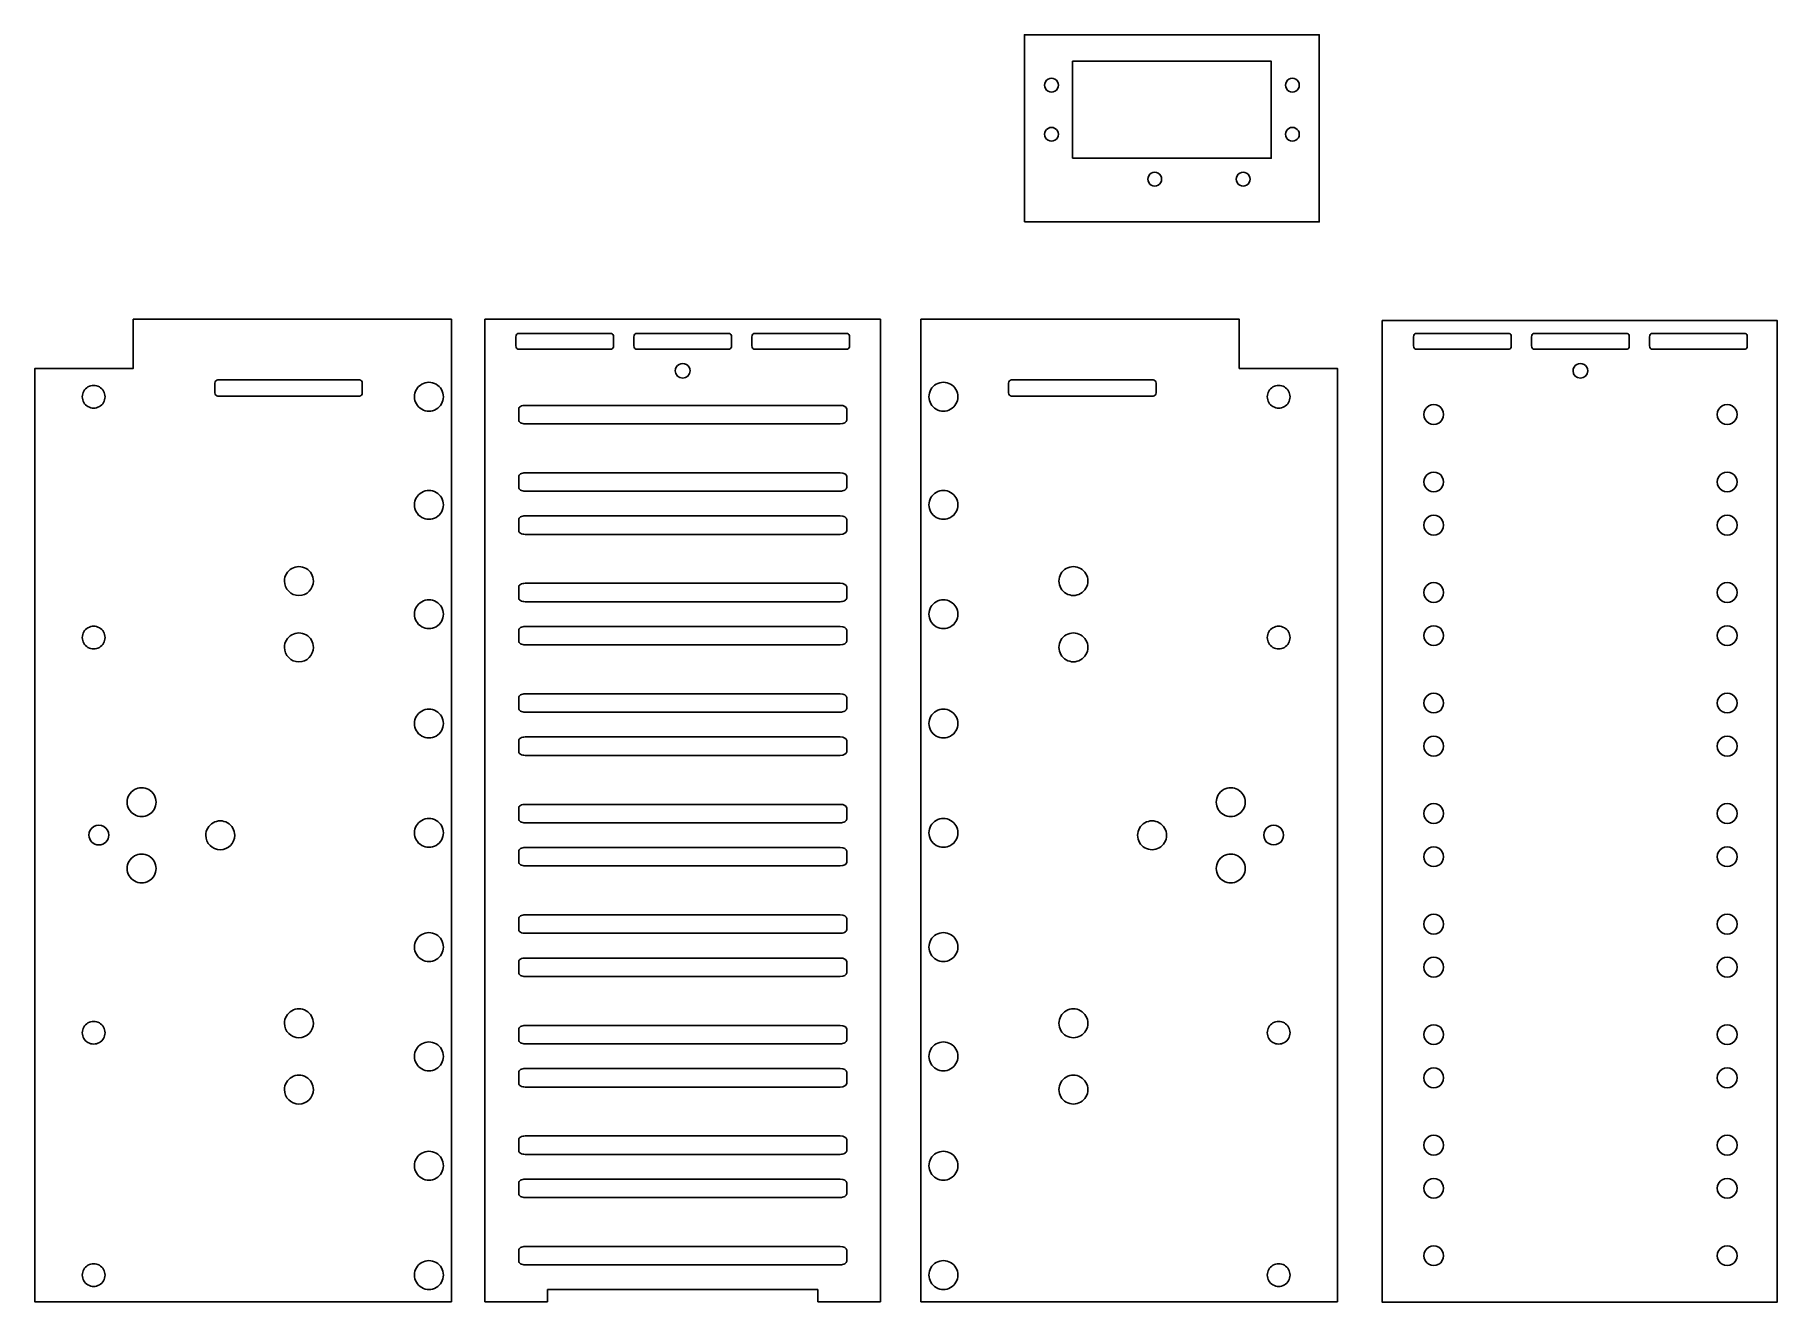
# Model space of a CAD drawing. Extents: x 0 to 355, y 0 to 258.
import ezdxf

# ---------------------------------------------------------------- set-up
doc = ezdxf.new("R2010")
doc.units = 0
doc.layers.get('0').update_dxf_attribs({"linetype": 'CONTINUOUS'})

msp = doc.modelspace()

# ---------------------------------------------------------------- linework, layer by layer
at = {"color": 7}
for points in [[(201.423066, 219.927204), (201.423066, 258.016203), (261.384285, 258.016203), (261.384285, 219.927204)], [(211.215782, 232.883004), (211.215782, 252.654927), (251.627709, 252.654927), (251.627709, 232.883004)], [(205.520005, 247.768938)], [(254.519981, 247.768938)], [(205.520005, 237.768932)], [(254.520008, 237.768932)], [(226.520016, 228.640039)], [(244.520028, 228.640039)]]:
    msp.add_lwpolyline(points, close=True, dxfattribs=at)
at = {"color": 1}
for points in [[(84.893999, 200.141126), (20.141111, 200.141126), (20.141111, 190.141128), (0.141111, 190.141128), (0.141111, 97.641125)], [(84.894219, 0.141124), (84.894219, 200.15463)], [(172.161332, 200.141126), (91.667333, 200.141126)], [(91.667552, 0.141124), (91.667552, 200.15463)], [(172.161555, 0.141124), (172.161555, 200.173371)], [(265.098888, 0.141124), (265.098888, 190.141128), (245.098886, 190.141128), (245.098886, 200.141126), (180.345777, 200.141126)], [(180.345999, 0.141124), (180.345999, 200.173371)], [(141.446782, 197.211646), (122.382124, 197.211646)], [(300.044456, 197.211509), (280.979798, 197.211509)], [(324.044466, 197.211509), (304.979808, 197.211509)], [(348.044476, 197.211509), (328.979792, 197.211509)], [(304.979808, 194.070479), (324.044466, 194.070479)], [(328.979792, 194.070479), (348.044476, 194.070479)], [(163.938847, 168.893853), (99.890077, 168.893853)], [(99.890077, 165.139333), (163.938847, 165.139333)], [(163.938847, 160.113742), (99.890077, 160.113742)], [(163.938847, 137.618608), (99.890077, 137.618608)], [(163.938847, 101.408445), (99.890077, 101.408445)], [(0.141111, 97.891127), (0.141111, 91.641126)], [(99.890077, 97.653928), (163.938847, 97.653928)], [(0.141111, 92.641127), (0.141111, 0.141124), (84.893999, 0.141124)], [(163.938847, 92.628337), (99.890077, 92.628337)], [(163.938847, 56.418174), (99.890077, 56.418174)], [(163.938847, 47.638063), (99.890077, 47.638063)], [(163.938847, 33.923037), (99.890077, 33.923037)], [(99.890077, 30.168528), (163.938847, 30.168528)], [(99.890077, 21.388409), (163.938847, 21.388409)], [(99.890077, 7.673362), (163.938847, 7.673362)], [(104.414444, 0.141124), (91.667333, 0.141124)], [(104.414444, 2.641119), (159.414445, 2.641119)], [(104.414444, 0.141124), (104.414444, 2.641119)], [(159.414445, 2.641119), (159.414445, 0.141124)], [(159.414445, 0.141124), (172.161332, 0.141124)], [(265.098888, 0.141124), (180.345777, 0.141124)]]:
    msp.add_lwpolyline(points, dxfattribs=at)
for points in [[(274.217339, 199.906758), (354.524866, 199.906758), (354.524866, 0.093229), (274.217339, 0.093229)], [(97.984932, 196.583443)], [(121.984934, 196.583443)], [(145.984934, 196.583443)], [(280.582605, 196.583306)], [(304.582616, 196.583306)], [(328.582626, 196.583306)], [(133.414442, 189.641242)], [(316.012139, 189.641105)], [(14.415507, 184.3556)], [(36.760534, 187.118663)], [(83.229037, 184.355627)], [(187.886677, 184.355627)], [(198.214089, 187.118663)], [(255.44438, 184.3556)], [(98.555694, 181.857984)], [(286.691821, 180.731415)], [(346.37082, 180.731415)], [(98.555694, 168.142952)], [(286.691821, 167.016417)], [(346.37082, 167.016417)], [(83.229037, 162.355626)], [(187.886677, 162.355626)], [(98.555694, 159.362847)], [(286.691821, 158.236415)], [(346.37082, 158.236415)], [(56.793797, 146.855599)], [(98.555694, 145.647821)], [(214.322552, 146.855599)], [(286.691821, 144.521415)], [(346.37082, 144.521415)], [(83.229037, 140.105625)], [(187.886677, 140.105625)], [(14.415495, 135.355627)], [(98.555694, 136.867707)], [(255.444348, 135.355627)], [(286.691821, 135.741416)], [(346.37082, 135.741416)], [(56.793797, 133.355599)], [(214.322552, 133.355599)], [(98.555694, 123.152681)], [(286.691821, 122.026416)], [(346.37082, 122.026416)], [(83.229037, 117.855625)], [(187.886677, 117.855625)], [(98.555694, 114.372573)], [(286.691821, 113.246416)], [(346.37082, 113.246416)], [(24.793874, 101.855599)], [(98.555694, 100.657544)], [(246.322552, 101.855599)], [(286.691821, 99.531417)], [(346.37082, 99.531417)], [(15.179709, 95.160426)], [(40.7938, 95.105599)], [(83.229037, 95.605627)], [(187.886677, 95.605627)], [(230.322552, 95.105599)], [(254.137486, 95.160426)], [(98.555694, 91.877436)], [(286.691821, 90.751414)], [(346.37082, 90.751414)], [(24.793874, 88.355599)], [(246.322552, 88.355599)], [(98.555694, 78.16241)], [(286.691821, 77.036417)], [(346.37082, 77.036417)], [(83.229037, 72.355626)], [(187.886677, 72.355626)], [(98.555694, 69.382299)], [(286.691821, 68.255418)], [(346.37082, 68.255418)], [(56.793797, 56.855599)], [(214.322552, 56.855599)], [(14.415495, 54.926625)], [(98.555694, 55.667273)], [(255.444348, 54.926625)], [(286.691821, 54.540415)], [(346.37082, 54.540415)], [(83.229037, 50.105625)], [(187.886677, 50.105625)], [(98.555694, 46.887165)], [(56.793797, 43.355599)], [(214.322552, 43.355599)], [(286.691821, 45.760416)], [(346.37082, 45.760416)], [(98.555694, 33.172136)], [(286.691821, 32.045429)], [(346.37082, 32.045429)], [(83.229037, 27.85562)], [(187.886677, 27.85562)], [(98.555694, 24.392039)], [(286.691821, 23.265416)], [(346.37082, 23.265416)], [(98.555694, 10.676991)], [(286.691821, 9.550422)], [(346.37082, 9.550422)], [(14.415507, 5.60559)], [(83.229037, 5.605616)], [(187.886677, 5.605616)], [(255.44438, 5.60559)]]:
    msp.add_lwpolyline(points, close=True, dxfattribs=at)
at = {"color": 7}
for points in [[(205.520005, 247.768938), (205.520005, 248.269484), (205.787043, 248.732007), (206.220529, 248.98228)], [(206.220529, 248.98228), (206.654014, 249.232553), (207.18809, 249.232553), (207.621576, 248.98228)], [(207.621576, 248.98228), (208.055061, 248.732007), (208.322099, 248.269484), (208.322099, 247.768938)], [(254.519981, 247.768938), (254.519981, 248.269484), (254.78702, 248.732007), (255.220505, 248.98228)], [(255.220505, 248.98228), (255.65399, 249.232553), (256.188067, 249.232553), (256.621552, 248.98228)], [(256.621552, 248.98228), (257.055037, 248.732007), (257.322075, 248.269484), (257.322075, 247.768938)], [(206.220529, 246.555596), (205.787043, 246.805869), (205.520005, 247.268392), (205.520005, 247.768938)], [(207.621576, 246.555596), (207.18809, 246.305323), (206.654014, 246.305323), (206.220529, 246.555596)], [(208.322099, 247.768938), (208.322099, 247.268392), (208.055061, 246.805869), (207.621576, 246.555596)], [(255.220505, 246.555596), (254.78702, 246.805869), (254.519981, 247.268392), (254.519981, 247.768938)], [(256.621552, 246.555596), (256.188067, 246.305323), (255.65399, 246.305323), (255.220505, 246.555596)], [(257.322075, 247.768938), (257.322075, 247.268392), (257.055037, 246.805869), (256.621552, 246.555596)], [(205.520005, 237.768932), (205.520005, 238.269478), (205.787043, 238.732001), (206.220529, 238.982274)], [(206.220529, 236.555589), (205.787043, 236.805862), (205.520005, 237.268386), (205.520005, 237.768932)], [(206.220529, 238.982274), (206.654014, 239.232547), (207.18809, 239.232547), (207.621576, 238.982274)], [(207.621576, 238.982274), (208.055061, 238.732001), (208.322099, 238.269478), (208.322099, 237.768932)], [(208.322099, 237.768932), (208.322099, 237.268386), (208.055061, 236.805862), (207.621576, 236.555589)], [(254.520008, 237.768932), (254.520008, 238.269478), (254.787046, 238.732001), (255.220531, 238.982274)], [(255.220531, 236.555589), (254.787046, 236.805862), (254.520008, 237.268386), (254.520008, 237.768932)], [(255.220531, 238.982274), (255.654017, 239.232547), (256.188093, 239.232547), (256.621578, 238.982274)], [(256.621578, 238.982274), (257.055064, 238.732001), (257.322102, 238.269478), (257.322102, 237.768932)], [(257.322102, 237.768932), (257.322102, 237.268386), (257.055064, 236.805862), (256.621578, 236.555589)], [(207.621576, 236.555589), (207.18809, 236.305316), (206.654014, 236.305316), (206.220529, 236.555589)], [(256.621578, 236.555589), (256.188093, 236.305316), (255.654017, 236.305316), (255.220531, 236.555589)], [(226.520016, 228.640039), (226.520016, 229.140585), (226.787054, 229.603109), (227.22054, 229.853382)], [(227.22054, 227.426697), (226.787054, 227.67697), (226.520016, 228.139494), (226.520016, 228.640039)], [(227.22054, 229.853382), (227.654025, 230.103655), (228.188101, 230.103655), (228.621587, 229.853382)], [(228.621587, 227.426697), (228.188101, 227.176424), (227.654025, 227.176424), (227.22054, 227.426697)], [(228.621587, 229.853382), (229.055072, 229.603109), (229.32211, 229.140585), (229.32211, 228.640039)], [(229.32211, 228.640039), (229.32211, 228.139494), (229.055072, 227.67697), (228.621587, 227.426697)], [(244.520028, 228.640039), (244.520028, 229.140585), (244.787066, 229.603109), (245.220551, 229.853382)], [(245.220551, 227.426697), (244.787066, 227.67697), (244.520028, 228.139494), (244.520028, 228.640039)], [(245.220551, 229.853382), (245.654037, 230.103655), (246.188113, 230.103655), (246.621598, 229.853382)], [(246.621598, 227.426697), (246.188113, 227.176424), (245.654037, 227.176424), (245.220551, 227.426697)], [(246.621598, 229.853382), (247.055084, 229.603109), (247.322122, 229.140585), (247.322122, 228.640039)], [(247.322122, 228.640039), (247.322122, 228.139494), (247.055084, 227.67697), (246.621598, 227.426697)]]:
    msp.add_open_spline(points, degree=3, dxfattribs=at)
at = {"color": 1}
for points in [[(98.101267, 197.027655), (98.02678, 196.909844), (97.984932, 196.750056), (97.984932, 196.583443)], [(97.984932, 196.583443), (97.984932, 196.583443), (97.984932, 194.698822), (97.984932, 194.698822)], [(98.382122, 197.211646), (98.276782, 197.21165), (98.175755, 197.145467), (98.101267, 197.027655)], [(117.446777, 197.211646), (117.446777, 197.211646), (98.382122, 197.211646), (98.382122, 197.211646)], [(117.843959, 196.583443), (117.843957, 196.930392), (117.666133, 197.211648), (117.446777, 197.211646)], [(117.843959, 194.698822), (117.843959, 194.698822), (117.843959, 196.583443), (117.843959, 196.583443)], [(121.984931, 196.583443), (121.984931, 196.583443), (121.984931, 194.698822), (121.984931, 194.698822)], [(122.10127, 197.027655), (122.026782, 196.909844), (121.984935, 196.750056), (121.984934, 196.583443)], [(122.382124, 197.211646), (122.276784, 197.21165), (122.175757, 197.145467), (122.10127, 197.027655)], [(141.843961, 196.583443), (141.84396, 196.93039), (141.666137, 197.211645), (141.446782, 197.211646)], [(141.843961, 194.698822), (141.843961, 194.698822), (141.843961, 196.583443), (141.843961, 196.583443)], [(145.984931, 196.583443), (145.984931, 196.583443), (145.984931, 194.698822), (145.984931, 194.698822)], [(146.101269, 197.027655), (146.026782, 196.909844), (145.984934, 196.750056), (145.984934, 196.583443)], [(146.382124, 197.211646), (146.276784, 197.21165), (146.175757, 197.145467), (146.101269, 197.027655)], [(165.446779, 197.211646), (165.446779, 197.211646), (146.382124, 197.211646), (146.382124, 197.211646)], [(165.843958, 196.583443), (165.843957, 196.93039), (165.666134, 197.211645), (165.446779, 197.211646)], [(165.843958, 194.698822), (165.843958, 194.698822), (165.843958, 196.583443), (165.843958, 196.583443)], [(280.698942, 197.027519), (280.624454, 196.909708), (280.582606, 196.749919), (280.582605, 196.583306)], [(280.582605, 196.583306), (280.582605, 196.583306), (280.582605, 194.698681), (280.582605, 194.698681)], [(280.979798, 197.211509), (280.874458, 197.211514), (280.77343, 197.145331), (280.698942, 197.027519)], [(300.325312, 197.027519), (300.250823, 197.145331), (300.149796, 197.211514), (300.044456, 197.211509)], [(300.441648, 196.583306), (300.441648, 196.749919), (300.3998, 196.909708), (300.325312, 197.027519)], [(300.441648, 194.698681), (300.441648, 194.698681), (300.441648, 196.583306), (300.441648, 196.583306)], [(304.698952, 197.027519), (304.624464, 196.909708), (304.582616, 196.749919), (304.582616, 196.583306)], [(304.582616, 196.583306), (304.582616, 196.583306), (304.582616, 194.698681), (304.582616, 194.698681)], [(304.979808, 197.211509), (304.874468, 197.211514), (304.773441, 197.145331), (304.698952, 197.027519)], [(324.441632, 196.583306), (324.441631, 196.930245), (324.263816, 197.211496), (324.044466, 197.211509)], [(324.441632, 194.698681), (324.441632, 194.698681), (324.441632, 196.583306), (324.441632, 196.583306)], [(328.979792, 197.211509), (328.760442, 197.211496), (328.582627, 196.930245), (328.582626, 196.583306)], [(328.582626, 196.583306), (328.582626, 196.583306), (328.582626, 194.698681), (328.582626, 194.698681)], [(348.441642, 196.583306), (348.441641, 196.930245), (348.263826, 197.211496), (348.044476, 197.211509)], [(348.441642, 194.698681), (348.441642, 194.698681), (348.441642, 196.583306), (348.441642, 196.583306)], [(97.984932, 194.698822), (97.984932, 194.532208), (98.026779, 194.37242), (98.101267, 194.254608)], [(98.101267, 194.254608), (98.175755, 194.136796), (98.276781, 194.070612), (98.382122, 194.070616)], [(98.382122, 194.070616), (98.382122, 194.070616), (117.446777, 194.070616), (117.446777, 194.070616)], [(117.446777, 194.070616), (117.552116, 194.070615), (117.65314, 194.136801), (117.727627, 194.254612)], [(117.727627, 194.254612), (117.802113, 194.372424), (117.843959, 194.532211), (117.843959, 194.698822)], [(121.984931, 194.698822), (121.984932, 194.532208), (122.026779, 194.372418), (122.101267, 194.254606)], [(122.101267, 194.254606), (122.175756, 194.136794), (122.276783, 194.070611), (122.382124, 194.070616)], [(122.382124, 194.070616), (122.382124, 194.070616), (141.446782, 194.070616), (141.446782, 194.070616)], [(141.446782, 194.070616), (141.666138, 194.070617), (141.843961, 194.351874), (141.843961, 194.698822)], [(145.984931, 194.698822), (145.984931, 194.532208), (146.026778, 194.37242), (146.101266, 194.254608)], [(146.101266, 194.254608), (146.175754, 194.136796), (146.276781, 194.070612), (146.382121, 194.070616)], [(146.382121, 194.070616), (146.382121, 194.070616), (165.446779, 194.070616), (165.446779, 194.070616)], [(165.446779, 194.070616), (165.666135, 194.070617), (165.843958, 194.351874), (165.843958, 194.698822)], [(280.582605, 194.698681), (280.582606, 194.532068), (280.624454, 194.372279), (280.698942, 194.254468)], [(280.698942, 194.254468), (280.77343, 194.136656), (280.874458, 194.070473), (280.979798, 194.070479)], [(280.979798, 194.070479), (280.979798, 194.070479), (300.044456, 194.070479), (300.044456, 194.070479)], [(300.044456, 194.070479), (300.149796, 194.070473), (300.250823, 194.136656), (300.325312, 194.254468)], [(300.325312, 194.254468), (300.3998, 194.372279), (300.441648, 194.532068), (300.441648, 194.698681)], [(304.582616, 194.698681), (304.582616, 194.532068), (304.624464, 194.372279), (304.698952, 194.254468)], [(304.698952, 194.254468), (304.773441, 194.136656), (304.874468, 194.070473), (304.979808, 194.070479)], [(324.044466, 194.070479), (324.263816, 194.070491), (324.441631, 194.351743), (324.441632, 194.698681)], [(328.582626, 194.698681), (328.582627, 194.351743), (328.760442, 194.070491), (328.979792, 194.070479)], [(348.044476, 194.070479), (348.263826, 194.070491), (348.441641, 194.351743), (348.441642, 194.698681)], [(131.164107, 190.941249), (130.699835, 190.673041), (130.414027, 190.177417), (130.414443, 189.641242)], [(130.414443, 189.641242), (130.415084, 188.813269), (131.086469, 188.142404), (131.914442, 188.142404)], [(132.664778, 190.941249), (132.200506, 191.209456), (131.628379, 191.209456), (131.164107, 190.941249)], [(131.914442, 188.142404), (132.742416, 188.142404), (133.413801, 188.813269), (133.414442, 189.641242)], [(133.414442, 189.641242), (133.414857, 190.177417), (133.12905, 190.673041), (132.664778, 190.941249)], [(313.762136, 190.940145), (313.298034, 190.672195), (313.012135, 190.177004), (313.012135, 189.641105)], [(313.012135, 189.641105), (313.012135, 188.812677), (313.683709, 188.141103), (314.512137, 188.141103)], [(315.262138, 190.940145), (314.798036, 191.208095), (314.226238, 191.208095), (313.762136, 190.940145)], [(314.512137, 188.141103), (315.340565, 188.141103), (316.012139, 188.812677), (316.012139, 189.641105)], [(316.012139, 189.641105), (316.012139, 190.177004), (315.726241, 190.672195), (315.262138, 190.940145)], [(10.950678, 186.356021), (10.235997, 185.9434), (9.795735, 185.180843), (9.795735, 184.3556)], [(9.795735, 184.3556), (9.795735, 183.530357), (10.235997, 182.767801), (10.950678, 182.35518)], [(13.260564, 186.356021), (12.545883, 186.768643), (11.665359, 186.768643), (10.950678, 186.356021)], [(14.415507, 184.3556), (14.415507, 185.180843), (13.975245, 185.9434), (13.260564, 186.356021)], [(13.260564, 182.35518), (13.975245, 182.767801), (14.415507, 183.530357), (14.415507, 184.3556)], [(36.760531, 187.118663), (36.760531, 187.118663), (36.760531, 185.149491), (36.760531, 185.149491)], [(36.760531, 185.149491), (36.760532, 184.975403), (36.823713, 184.808447), (36.936175, 184.68535)], [(36.936178, 187.582801), (36.823717, 187.459705), (36.760536, 187.29275), (36.760534, 187.118663)], [(36.936175, 184.68535), (37.048636, 184.562254), (37.201165, 184.493102), (37.360206, 184.493107)], [(37.360209, 187.775044), (37.201168, 187.775048), (37.048639, 187.705897), (36.936178, 187.582801)], [(37.360206, 184.493107), (37.360206, 184.493107), (66.143809, 184.493107), (66.143809, 184.493107)], [(66.143809, 187.775044), (66.143809, 187.775044), (37.360209, 187.775044), (37.360209, 187.775044)], [(66.743466, 187.118663), (66.743462, 187.481172), (66.474988, 187.775043), (66.143809, 187.775044)], [(66.143809, 184.493107), (66.474989, 184.493108), (66.743464, 184.78698), (66.743466, 185.149491)], [(66.743466, 185.149491), (66.743466, 185.149491), (66.743466, 187.118663), (66.743466, 187.118663)], [(78.820483, 186.900138), (77.910815, 186.3751), (77.351068, 185.404931), (77.352406, 184.355627)], [(77.352406, 184.355627), (77.351068, 183.306322), (77.910815, 182.336153), (78.820483, 181.811115)], [(81.76096, 186.900138), (80.851293, 187.425177), (79.73015, 187.425177), (78.820483, 186.900138)], [(83.229037, 184.355627), (83.230375, 185.404931), (82.670628, 186.3751), (81.76096, 186.900138)], [(81.76096, 181.811115), (82.670628, 182.336153), (83.230375, 183.306322), (83.229037, 184.355627)], [(183.479412, 186.900164), (182.570337, 186.375309), (182.010323, 185.405337), (182.010323, 184.355627)], [(182.010323, 184.355627), (182.010323, 183.305917), (182.570337, 182.335945), (183.479412, 181.81109)], [(186.417588, 186.900164), (185.508513, 187.425019), (184.388487, 187.425019), (183.479412, 186.900164)], [(187.886677, 184.355627), (187.886677, 185.405337), (187.326663, 186.375309), (186.417588, 186.900164)], [(186.417588, 181.81109), (187.326663, 182.335945), (187.886677, 183.305917), (187.886677, 184.355627)], [(198.214087, 187.118663), (198.214087, 187.118663), (198.214087, 185.149491), (198.214087, 185.149491)], [(198.214087, 185.149491), (198.214088, 184.975403), (198.277269, 184.808447), (198.38973, 184.68535)], [(198.389734, 187.582801), (198.277272, 187.459705), (198.214091, 187.29275), (198.214089, 187.118663)], [(198.38973, 184.68535), (198.502192, 184.562254), (198.654721, 184.493102), (198.813762, 184.493107)], [(198.813765, 187.775044), (198.654724, 187.775048), (198.502195, 187.705897), (198.389734, 187.582801)], [(198.813762, 184.493107), (198.813762, 184.493107), (227.597365, 184.493107), (227.597365, 184.493107)], [(227.597365, 187.775044), (227.597365, 187.775044), (198.813765, 187.775044), (198.813765, 187.775044)], [(228.197025, 187.118663), (228.197021, 187.481174), (227.928545, 187.775044), (227.597365, 187.775044)], [(227.597365, 184.493107), (227.928546, 184.493106), (228.197022, 184.786979), (228.197025, 185.149491)], [(228.197025, 185.149491), (228.197025, 185.149491), (228.197025, 187.118663), (228.197025, 187.118663)], [(251.978225, 186.356726), (251.262922, 185.943758), (250.822951, 185.180713), (250.824376, 184.3556)], [(250.824376, 184.3556), (250.822951, 183.530488), (251.262922, 182.767443), (251.978225, 182.354475)], [(254.290531, 186.356726), (253.575229, 186.769693), (252.693528, 186.769693), (251.978225, 186.356726)], [(255.44438, 184.3556), (255.445806, 185.180713), (255.005834, 185.943758), (254.290531, 186.356726)], [(254.290531, 182.354475), (255.005834, 182.767443), (255.445806, 183.530488), (255.44438, 184.3556)], [(10.950678, 182.35518), (11.665359, 181.942558), (12.545883, 181.942558), (13.260564, 182.35518)], [(78.820483, 181.811115), (79.73015, 181.286077), (80.851293, 181.286077), (81.76096, 181.811115)], [(98.946531, 182.388956), (98.696285, 182.248135), (98.555696, 182.057138), (98.555694, 181.857984)], [(98.555694, 181.857984), (98.555694, 181.857984), (98.555694, 179.605271), (98.555694, 179.605271)], [(99.890077, 182.608882), (99.536182, 182.608887), (99.196777, 182.529777), (98.946531, 182.388956)], [(163.938847, 182.608882), (163.938847, 182.608882), (99.890077, 182.608882), (99.890077, 182.608882)], [(165.273194, 181.857984), (165.273188, 182.272694), (164.675783, 182.608881), (163.938847, 182.608882)], [(165.273194, 179.605271), (165.273194, 179.605271), (165.273194, 181.857984), (165.273194, 181.857984)], [(183.479412, 181.81109), (184.388487, 181.286235), (185.508513, 181.286235), (186.417588, 181.81109)], [(251.978225, 182.354475), (252.693528, 181.941507), (253.575229, 181.941507), (254.290531, 182.354475)], [(283.662871, 182.48018), (283.038098, 182.119466), (282.653221, 181.452841), (282.653221, 180.731415)], [(285.682171, 182.48018), (285.057398, 182.840893), (284.287645, 182.840893), (283.662871, 182.48018)], [(286.691821, 180.731415), (286.691821, 181.452841), (286.306945, 182.119466), (285.682171, 182.48018)], [(343.34187, 182.48018), (342.717096, 182.119466), (342.33222, 181.452841), (342.33222, 180.731415)], [(345.36117, 182.48018), (344.736396, 182.840893), (343.966644, 182.840893), (343.34187, 182.48018)], [(346.37082, 180.731415), (346.37082, 181.452841), (345.985944, 182.119466), (345.36117, 182.48018)], [(98.555694, 179.605271), (98.555695, 179.406116), (98.696283, 179.215119), (98.946529, 179.074297)], [(98.946529, 179.074297), (99.196776, 178.933475), (99.536181, 178.854365), (99.890077, 178.85437)], [(99.890077, 178.85437), (99.890077, 178.85437), (163.938847, 178.85437), (163.938847, 178.85437)], [(163.938847, 178.85437), (164.675785, 178.854371), (165.273191, 179.19056), (165.273194, 179.605271)], [(282.653221, 180.731415), (282.653221, 180.009988), (283.038098, 179.343363), (283.662871, 178.982649)], [(283.662871, 178.982649), (284.287645, 178.621936), (285.057398, 178.621936), (285.682171, 178.982649)], [(285.682171, 178.982649), (286.306945, 179.343363), (286.691821, 180.009988), (286.691821, 180.731415)], [(342.33222, 180.731415), (342.33222, 180.009988), (342.717096, 179.343363), (343.34187, 178.982649)], [(343.34187, 178.982649), (343.966644, 178.621936), (344.736396, 178.621936), (345.36117, 178.982649)], [(345.36117, 178.982649), (345.985944, 179.343363), (346.37082, 180.009988), (346.37082, 180.731415)], [(98.946529, 168.673926), (98.696283, 168.533105), (98.555695, 168.342107), (98.555694, 168.142952)], [(98.555694, 168.142952), (98.555694, 168.142952), (98.555694, 165.89025), (98.555694, 165.89025)], [(99.890077, 168.893853), (99.536181, 168.893858), (99.196776, 168.814748), (98.946529, 168.673926)], [(165.273194, 168.142952), (165.273191, 168.557663), (164.675785, 168.893852), (163.938847, 168.893853)], [(165.273194, 165.89025), (165.273194, 165.89025), (165.273194, 168.142952), (165.273194, 168.142952)], [(283.662871, 168.765182), (283.038098, 168.404469), (282.653221, 167.737844), (282.653221, 167.016417)], [(282.653221, 167.016417), (282.653221, 166.294991), (283.038098, 165.628365), (283.662871, 165.267652)], [(285.682171, 168.765182), (285.057398, 169.125896), (284.287645, 169.125896), (283.662871, 168.765182)], [(286.691821, 167.016417), (286.691821, 167.737844), (286.306945, 168.404469), (285.682171, 168.765182)], [(285.682171, 165.267652), (286.306945, 165.628365), (286.691821, 166.294991), (286.691821, 167.016417)], [(343.34187, 168.765182), (342.717096, 168.404469), (342.33222, 167.737844), (342.33222, 167.016417)], [(342.33222, 167.016417), (342.33222, 166.294991), (342.717096, 165.628365), (343.34187, 165.267652)], [(345.36117, 168.765182), (344.736396, 169.125896), (343.966644, 169.125896), (343.34187, 168.765182)], [(346.37082, 167.016417), (346.37082, 167.737844), (345.985944, 168.404469), (345.36117, 168.765182)], [(345.36117, 165.267652), (345.985944, 165.628365), (346.37082, 166.294991), (346.37082, 167.016417)], [(78.820483, 164.900138), (77.910815, 164.375099), (77.351068, 163.40493), (77.352406, 162.355626)], [(81.76096, 164.900138), (80.851293, 165.425176), (79.73015, 165.425176), (78.820483, 164.900138)], [(83.229037, 162.355626), (83.230375, 163.40493), (82.670628, 164.375099), (81.76096, 164.900138)], [(98.555694, 165.89025), (98.555687, 165.691092), (98.696272, 165.500091), (98.946519, 165.359266)], [(98.946519, 165.359266), (99.196767, 165.218441), (99.536176, 165.139328), (99.890077, 165.139333)], [(163.938847, 165.139333), (164.292742, 165.139334), (164.632142, 165.218449), (164.882381, 165.359273)], [(164.882381, 165.359273), (165.13262, 165.500098), (165.2732, 165.691096), (165.273194, 165.89025)], [(183.479412, 164.900163), (182.570337, 164.375308), (182.010323, 163.405336), (182.010323, 162.355626)], [(186.417588, 164.900163), (185.508513, 165.425018), (184.388487, 165.425018), (183.479412, 164.900163)], [(187.886677, 162.355626), (187.886677, 163.405336), (187.326663, 164.375308), (186.417588, 164.900163)], [(283.662871, 165.267652), (284.287645, 164.906939), (285.057398, 164.906939), (285.682171, 165.267652)], [(343.34187, 165.267652), (343.966644, 164.906939), (344.736396, 164.906939), (345.36117, 165.267652)], [(77.352406, 162.355626), (77.351068, 161.306321), (77.910815, 160.336152), (78.820483, 159.811114)], [(78.820483, 159.811114), (79.73015, 159.286076), (80.851293, 159.286076), (81.76096, 159.811114)], [(81.76096, 159.811114), (82.670628, 160.336152), (83.230375, 161.306321), (83.229037, 162.355626)], [(98.946533, 159.893818), (98.696287, 159.752997), (98.555697, 159.562001), (98.555694, 159.362847)], [(99.890077, 160.113742), (99.536182, 160.113748), (99.196779, 160.034638), (98.946533, 159.893818)], [(165.273194, 159.362847), (165.273186, 159.777556), (164.675781, 160.113742), (163.938847, 160.113742)], [(182.010323, 162.355626), (182.010323, 161.305916), (182.570337, 160.335944), (183.479412, 159.811089)], [(183.479412, 159.811089), (184.388487, 159.286234), (185.508513, 159.286234), (186.417588, 159.811089)], [(186.417588, 159.811089), (187.326663, 160.335944), (187.886677, 161.305916), (187.886677, 162.355626)], [(283.662871, 159.98518), (283.038098, 159.624467), (282.653221, 158.957842), (282.653221, 158.236415)], [(285.682171, 159.98518), (285.057398, 160.345893), (284.287645, 160.345893), (283.662871, 159.98518)], [(286.691821, 158.236415), (286.691821, 158.957842), (286.306945, 159.624467), (285.682171, 159.98518)], [(343.34187, 159.98518), (342.717096, 159.624467), (342.33222, 158.957842), (342.33222, 158.236415)], [(345.36117, 159.98518), (344.736396, 160.345893), (343.966644, 160.345893), (343.34187, 159.98518)], [(346.37082, 158.236415), (346.37082, 158.957842), (345.985944, 159.624467), (345.36117, 159.98518)], [(98.555694, 159.362847), (98.555694, 159.362847), (98.555694, 157.110137), (98.555694, 157.110137)], [(98.555694, 157.110137), (98.555694, 156.910982), (98.696281, 156.719983), (98.946528, 156.579161)], [(98.946528, 156.579161), (99.196774, 156.438339), (99.53618, 156.359228), (99.890077, 156.359233)], [(99.890077, 156.359233), (99.890077, 156.359233), (163.938847, 156.359233), (163.938847, 156.359233)], [(163.938847, 156.359233), (164.675786, 156.359234), (165.273193, 156.695425), (165.273194, 157.110137)], [(165.273194, 157.110137), (165.273194, 157.110137), (165.273194, 159.362847), (165.273194, 159.362847)], [(282.653221, 158.236415), (282.653221, 157.514989), (283.038098, 156.848363), (283.662871, 156.48765)], [(283.662871, 156.48765), (284.287645, 156.126937), (285.057398, 156.126937), (285.682171, 156.48765)], [(285.682171, 156.48765), (286.306945, 156.848363), (286.691821, 157.514989), (286.691821, 158.236415)], [(342.33222, 158.236415), (342.33222, 157.514989), (342.717096, 156.848363), (343.34187, 156.48765)], [(343.34187, 156.48765), (343.966644, 156.126937), (344.736396, 156.126937), (345.36117, 156.48765)], [(345.36117, 156.48765), (345.985944, 156.848363), (346.37082, 157.514989), (346.37082, 158.236415)], [(52.386532, 149.400135), (51.477457, 148.87528), (50.917443, 147.905308), (50.917443, 146.855599)], [(55.324708, 149.400135), (54.415633, 149.92499), (53.295607, 149.92499), (52.386532, 149.400135)], [(56.793797, 146.855599), (56.793797, 147.905308), (56.233783, 148.87528), (55.324708, 149.400135)], [(209.91478, 149.401604), (209.005446, 148.876357), (208.445571, 147.905728), (208.446201, 146.855599)], [(212.853974, 149.401604), (211.94464, 149.926851), (210.824113, 149.926851), (209.91478, 149.401604)], [(214.322552, 146.855599), (214.323183, 147.905728), (213.763307, 148.876357), (212.853974, 149.401604)], [(50.917443, 146.855599), (50.917443, 145.232888), (52.23291, 143.917421), (53.85562, 143.917421)], [(53.85562, 143.917421), (55.47833, 143.917421), (56.793797, 145.232888), (56.793797, 146.855599)], [(98.946533, 146.178791), (98.696287, 146.037971), (98.555697, 145.846975), (98.555694, 145.647821)], [(98.555694, 145.647821), (98.555694, 145.647821), (98.555694, 143.395116), (98.555694, 143.395116)], [(99.890077, 146.398716), (99.536182, 146.398721), (99.196779, 146.319612), (98.946533, 146.178791)], [(163.938847, 146.398716), (163.938847, 146.398716), (99.890077, 146.398716), (99.890077, 146.398716)], [(165.273194, 145.647821), (165.273186, 146.062529), (164.675781, 146.398715), (163.938847, 146.398716)], [(165.273194, 143.395116), (165.273194, 143.395116), (165.273194, 145.647821), (165.273194, 145.647821)], [(208.446201, 146.855599), (208.445571, 145.805469), (209.005446, 144.83484), (209.91478, 144.309593)], [(212.853974, 144.309593), (213.763307, 144.83484), (214.323183, 145.805469), (214.322552, 146.855599)], [(283.662871, 146.27018), (283.038098, 145.909467), (282.653221, 145.242842), (282.653221, 144.521415)], [(285.682171, 146.27018), (285.057398, 146.630894), (284.287645, 146.630894), (283.662871, 146.27018)], [(286.691821, 144.521415), (286.691821, 145.242842), (286.306945, 145.909467), (285.682171, 146.27018)], [(343.34187, 146.27018), (342.717096, 145.909467), (342.33222, 145.242842), (342.33222, 144.521415)], [(345.36117, 146.27018), (344.736396, 146.630894), (343.966644, 146.630894), (343.34187, 146.27018)], [(346.37082, 144.521415), (346.37082, 145.242842), (345.985944, 145.909467), (345.36117, 146.27018)], [(78.820483, 142.650137), (77.910815, 142.125099), (77.351068, 141.15493), (77.352406, 140.105625)], [(81.76096, 142.650137), (80.851293, 143.175175), (79.73015, 143.175175), (78.820483, 142.650137)], [(83.229037, 140.105625), (83.230375, 141.15493), (82.670628, 142.125099), (81.76096, 142.650137)], [(98.555694, 143.395116), (98.555689, 143.195959), (98.696274, 143.004958), (98.946521, 142.864133)], [(98.946521, 142.864133), (99.196768, 142.723309), (99.536177, 142.644197), (99.890077, 142.644202)], [(99.890077, 142.644202), (99.890077, 142.644202), (163.938847, 142.644202), (163.938847, 142.644202)], [(163.938847, 142.644202), (164.292741, 142.644202), (164.63214, 142.723317), (164.882379, 142.864141)], [(164.882379, 142.864141), (165.132618, 143.004965), (165.273198, 143.195962), (165.273194, 143.395116)], [(183.479412, 142.650162), (182.570337, 142.125307), (182.010323, 141.155335), (182.010323, 140.105625)], [(186.417588, 142.650162), (185.508513, 143.175017), (184.388487, 143.175017), (183.479412, 142.650162)], [(187.886677, 140.105625), (187.886677, 141.155335), (187.326663, 142.125307), (186.417588, 142.650162)], [(209.91478, 144.309593), (210.824113, 143.784346), (211.94464, 143.784346), (212.853974, 144.309593)], [(282.653221, 144.521415), (282.653221, 143.799989), (283.038098, 143.133363), (283.662871, 142.77265)], [(283.662871, 142.77265), (284.287645, 142.411937), (285.057398, 142.411937), (285.682171, 142.77265)], [(285.682171, 142.77265), (286.306945, 143.133363), (286.691821, 143.799989), (286.691821, 144.521415)], [(342.33222, 144.521415), (342.33222, 143.799989), (342.717096, 143.133363), (343.34187, 142.77265)], [(343.34187, 142.77265), (343.966644, 142.411937), (344.736396, 142.411937), (345.36117, 142.77265)], [(345.36117, 142.77265), (345.985944, 143.133363), (346.37082, 143.799989), (346.37082, 144.521415)], [(77.352406, 140.105625), (77.351068, 139.056321), (77.910815, 138.086152), (78.820483, 137.561114)], [(81.76096, 137.561114), (82.670628, 138.086152), (83.230375, 139.056321), (83.229037, 140.105625)], [(182.010323, 140.105625), (182.010323, 139.055915), (182.570337, 138.085943), (183.479412, 137.561088)], [(186.417588, 137.561088), (187.326663, 138.085943), (187.886677, 139.055915), (187.886677, 140.105625)], [(10.950666, 137.356048), (10.235984, 136.943426), (9.795723, 136.18087), (9.795723, 135.355627)], [(9.795723, 135.355627), (9.795723, 134.530384), (10.235984, 133.767828), (10.950666, 133.355206)], [(13.260552, 137.356048), (12.54587, 137.768669), (11.665347, 137.768669), (10.950666, 137.356048)], [(14.415495, 135.355627), (14.415495, 136.18087), (13.975233, 136.943426), (13.260552, 137.356048)], [(13.260552, 133.355206), (13.975233, 133.767828), (14.415495, 134.530384), (14.415495, 135.355627)], [(52.386532, 135.900136), (51.477457, 135.375281), (50.917443, 134.405309), (50.917443, 133.355599)], [(55.324708, 135.900136), (54.415633, 136.424991), (53.295607, 136.424991), (52.386532, 135.900136)], [(56.793797, 133.355599), (56.793797, 134.405309), (56.233783, 135.375281), (55.324708, 135.900136)], [(78.820483, 137.561114), (79.73015, 137.036075), (80.851293, 137.036075), (81.76096, 137.561114)], [(98.946529, 137.398681), (98.696283, 137.25786), (98.555695, 137.066862), (98.555694, 136.867707)], [(98.555694, 136.867707), (98.555694, 136.867707), (98.555694, 134.615), (98.555694, 134.615)], [(99.890077, 137.618608), (99.536181, 137.618613), (99.196776, 137.539503), (98.946529, 137.398681)], [(165.273194, 136.867707), (165.273191, 137.282418), (164.675785, 137.618607), (163.938847, 137.618608)], [(165.273194, 134.615), (165.273194, 134.615), (165.273194, 136.867707), (165.273194, 136.867707)], [(183.479412, 137.561088), (184.388487, 137.036233), (185.508513, 137.036233), (186.417588, 137.561088)], [(209.91478, 135.901605), (209.005446, 135.376358), (208.445571, 134.405729), (208.446201, 133.355599)], [(212.853974, 135.901605), (211.94464, 136.426851), (210.824113, 136.426851), (209.91478, 135.901605)], [(214.322552, 133.355599), (214.323183, 134.405729), (213.763307, 135.376358), (212.853974, 135.901605)], [(251.979411, 137.354477), (251.264707, 136.94218), (250.824432, 136.180222), (250.824432, 135.355627)], [(250.824432, 135.355627), (250.824432, 134.531032), (251.264707, 133.769074), (251.979411, 133.356777)], [(254.289369, 137.354477), (253.574665, 137.766775), (252.694114, 137.766775), (251.979411, 137.354477)], [(255.444348, 135.355627), (255.444348, 136.180222), (255.004072, 136.94218), (254.289369, 137.354477)], [(254.289369, 133.356777), (255.004072, 133.769074), (255.444348, 134.531032), (255.444348, 135.355627)], [(283.662871, 137.490181), (283.038098, 137.129468), (282.653221, 136.462842), (282.653221, 135.741416)], [(282.653221, 135.741416), (282.653221, 135.019989), (283.038098, 134.353364), (283.662871, 133.992651)], [(285.682171, 137.490181), (285.057398, 137.850894), (284.287645, 137.850894), (283.662871, 137.490181)], [(286.691821, 135.741416), (286.691821, 136.462842), (286.306945, 137.129468), (285.682171, 137.490181)], [(285.682171, 133.992651), (286.306945, 134.353364), (286.691821, 135.019989), (286.691821, 135.741416)], [(343.34187, 137.490181), (342.717096, 137.129468), (342.33222, 136.462842), (342.33222, 135.741416)], [(342.33222, 135.741416), (342.33222, 135.019989), (342.717096, 134.353364), (343.34187, 133.992651)], [(345.36117, 137.490181), (344.736396, 137.850894), (343.966644, 137.850894), (343.34187, 137.490181)], [(346.37082, 135.741416), (346.37082, 136.462842), (345.985944, 137.129468), (345.36117, 137.490181)], [(345.36117, 133.992651), (345.985944, 134.353364), (346.37082, 135.019989), (346.37082, 135.741416)], [(10.950666, 133.355206), (11.665347, 132.942585), (12.54587, 132.942585), (13.260552, 133.355206)], [(50.917443, 133.355599), (50.917443, 131.732888), (52.23291, 130.417421), (53.85562, 130.417421)], [(53.85562, 130.417421), (55.47833, 130.417421), (56.793797, 131.732888), (56.793797, 133.355599)], [(98.555694, 134.615), (98.555694, 134.415845), (98.696281, 134.224846), (98.946528, 134.084024)], [(98.946528, 134.084024), (99.196774, 133.943202), (99.53618, 133.864091), (99.890077, 133.864097)], [(99.890077, 133.864097), (99.890077, 133.864097), (163.938847, 133.864097), (163.938847, 133.864097)], [(163.938847, 133.864097), (164.675786, 133.864097), (165.273193, 134.200288), (165.273194, 134.615)], [(208.446201, 133.355599), (208.445571, 132.30547), (209.005446, 131.33484), (209.91478, 130.809594)], [(212.853974, 130.809594), (213.763307, 131.33484), (214.323183, 132.30547), (214.322552, 133.355599)], [(251.979411, 133.356777), (252.694114, 132.944479), (253.574665, 132.944479), (254.289369, 133.356777)], [(283.662871, 133.992651), (284.287645, 133.631938), (285.057398, 133.631938), (285.682171, 133.992651)], [(343.34187, 133.992651), (343.966644, 133.631938), (344.736396, 133.631938), (345.36117, 133.992651)], [(209.91478, 130.809594), (210.824113, 130.284347), (211.94464, 130.284347), (212.853974, 130.809594)], [(285.682171, 123.775181), (285.057398, 124.135894), (284.287645, 124.135894), (283.662871, 123.775181)], [(345.36117, 123.775181), (344.736396, 124.135894), (343.966644, 124.135894), (343.34187, 123.775181)], [(81.76096, 120.400137), (80.851293, 120.925175), (79.73015, 120.925175), (78.820483, 120.400137)], [(98.555694, 120.899982), (98.555687, 120.700824), (98.696272, 120.509822), (98.946519, 120.368997)], [(98.946529, 123.683655), (98.696283, 123.542833), (98.555695, 123.351836), (98.555694, 123.152681)], [(98.555694, 123.152681), (98.555694, 123.152681), (98.555694, 120.899982), (98.555694, 120.899982)], [(99.890077, 123.903582), (99.536181, 123.903587), (99.196776, 123.824477), (98.946529, 123.683655)], [(163.938847, 123.903582), (163.938847, 123.903582), (99.890077, 123.903582), (99.890077, 123.903582)], [(165.273194, 123.152681), (165.273191, 123.567392), (164.675785, 123.903581), (163.938847, 123.903582)], [(164.882381, 120.369005), (165.13262, 120.509829), (165.2732, 120.700827), (165.273194, 120.899982)], [(165.273194, 120.899982), (165.273194, 120.899982), (165.273194, 123.152681), (165.273194, 123.152681)], [(186.417588, 120.400162), (185.508513, 120.925017), (184.388487, 120.925017), (183.479412, 120.400162)], [(283.662871, 123.775181), (283.038098, 123.414468), (282.653221, 122.747842), (282.653221, 122.026416)], [(282.653221, 122.026416), (282.653221, 121.30499), (283.038098, 120.638364), (283.662871, 120.277651)], [(286.691821, 122.026416), (286.691821, 122.747842), (286.306945, 123.414468), (285.682171, 123.775181)], [(285.682171, 120.277651), (286.306945, 120.638364), (286.691821, 121.30499), (286.691821, 122.026416)], [(343.34187, 123.775181), (342.717096, 123.414468), (342.33222, 122.747842), (342.33222, 122.026416)], [(342.33222, 122.026416), (342.33222, 121.30499), (342.717096, 120.638364), (343.34187, 120.277651)], [(346.37082, 122.026416), (346.37082, 122.747842), (345.985944, 123.414468), (345.36117, 123.775181)], [(345.36117, 120.277651), (345.985944, 120.638364), (346.37082, 121.30499), (346.37082, 122.026416)], [(78.820483, 120.400137), (77.910815, 119.875098), (77.351068, 118.904929), (77.352406, 117.855625)], [(77.352406, 117.855625), (77.351068, 116.80632), (77.910815, 115.836151), (78.820483, 115.311113)], [(83.229037, 117.855625), (83.230375, 118.904929), (82.670628, 119.875098), (81.76096, 120.400137)], [(81.76096, 115.311113), (82.670628, 115.836151), (83.230375, 116.80632), (83.229037, 117.855625)], [(98.946519, 120.368997), (99.196767, 120.228172), (99.536176, 120.14906), (99.890077, 120.149065)], [(99.890077, 120.149065), (99.890077, 120.149065), (163.938847, 120.149065), (163.938847, 120.149065)], [(163.938847, 120.149065), (164.292742, 120.149065), (164.632142, 120.22818), (164.882381, 120.369005)], [(183.479412, 120.400162), (182.570337, 119.875307), (182.010323, 118.905335), (182.010323, 117.855625)], [(182.010323, 117.855625), (182.010323, 116.805915), (182.570337, 115.835943), (183.479412, 115.311088)], [(187.886677, 117.855625), (187.886677, 118.905335), (187.326663, 119.875307), (186.417588, 120.400162)], [(186.417588, 115.311088), (187.326663, 115.835943), (187.886677, 116.805915), (187.886677, 117.855625)], [(283.662871, 120.277651), (284.287645, 119.916938), (285.057398, 119.916938), (285.682171, 120.277651)], [(343.34187, 120.277651), (343.966644, 119.916938), (344.736396, 119.916938), (345.36117, 120.277651)], [(78.820483, 115.311113), (79.73015, 114.786075), (80.851293, 114.786075), (81.76096, 115.311113)], [(98.946531, 114.903545), (98.696285, 114.762724), (98.555696, 114.571728), (98.555694, 114.372573)], [(98.555694, 114.372573), (98.555694, 114.372573), (98.555694, 112.119863), (98.555694, 112.119863)], [(99.890077, 115.123471), (99.536182, 115.123476), (99.196777, 115.044367), (98.946531, 114.903545)], [(163.938847, 115.123471), (163.938847, 115.123471), (99.890077, 115.123471), (99.890077, 115.123471)], [(165.273194, 114.372573), (165.273188, 114.787283), (164.675783, 115.12347), (163.938847, 115.123471)], [(165.273194, 112.119863), (165.273194, 112.119863), (165.273194, 114.372573), (165.273194, 114.372573)], [(183.479412, 115.311088), (184.388487, 114.786233), (185.508513, 114.786233), (186.417588, 115.311088)], [(283.662871, 114.995182), (283.038098, 114.634468), (282.653221, 113.967843), (282.653221, 113.246416)], [(285.682171, 114.995182), (285.057398, 115.355895), (284.287645, 115.355895), (283.662871, 114.995182)], [(286.691821, 113.246416), (286.691821, 113.967843), (286.306945, 114.634468), (285.682171, 114.995182)], [(343.34187, 114.995182), (342.717096, 114.634468), (342.33222, 113.967843), (342.33222, 113.246416)], [(345.36117, 114.995182), (344.736396, 115.355895), (343.966644, 115.355895), (343.34187, 114.995182)], [(346.37082, 113.246416), (346.37082, 113.967843), (345.985944, 114.634468), (345.36117, 114.995182)], [(98.555694, 112.119863), (98.555695, 111.920708), (98.696283, 111.729711), (98.946529, 111.588889)], [(98.946529, 111.588889), (99.196776, 111.448067), (99.536181, 111.368957), (99.890077, 111.368962)], [(99.890077, 111.368962), (99.890077, 111.368962), (163.938847, 111.368962), (163.938847, 111.368962)], [(163.938847, 111.368962), (164.675785, 111.368963), (165.273191, 111.705152), (165.273194, 112.119863)], [(282.653221, 113.246416), (282.653221, 112.52499), (283.038098, 111.858365), (283.662871, 111.497651)], [(283.662871, 111.497651), (284.287645, 111.136938), (285.057398, 111.136938), (285.682171, 111.497651)], [(285.682171, 111.497651), (286.306945, 111.858365), (286.691821, 112.52499), (286.691821, 113.246416)], [(342.33222, 113.246416), (342.33222, 112.52499), (342.717096, 111.858365), (343.34187, 111.497651)], [(343.34187, 111.497651), (343.966644, 111.136938), (344.736396, 111.136938), (345.36117, 111.497651)], [(345.36117, 111.497651), (345.985944, 111.858365), (346.37082, 112.52499), (346.37082, 113.246416)], [(20.385871, 104.400213), (19.476455, 103.875233), (18.916596, 102.905112), (18.917368, 101.855599)], [(23.325371, 104.400213), (22.415956, 104.925193), (21.295286, 104.925193), (20.385871, 104.400213)], [(24.793874, 101.855599), (24.794646, 102.905112), (24.234787, 103.875233), (23.325371, 104.400213)], [(241.915287, 104.400135), (241.006212, 103.875281), (240.446198, 102.905309), (240.446198, 101.855599)], [(244.853463, 104.400135), (243.944388, 104.92499), (242.824362, 104.92499), (241.915287, 104.400135)], [(246.322552, 101.855599), (246.322552, 102.905309), (245.762538, 103.875281), (244.853463, 104.400135)], [(18.917368, 101.855599), (18.916596, 100.806085), (19.476455, 99.835964), (20.385871, 99.310984)], [(20.385871, 99.310984), (21.295286, 98.786004), (22.415956, 98.786004), (23.325371, 99.310984)], [(23.325371, 99.310984), (24.234787, 99.835964), (24.794646, 100.806085), (24.793874, 101.855599)], [(98.946529, 101.188518), (98.696283, 101.047696), (98.555695, 100.856699), (98.555694, 100.657544)], [(98.555694, 100.657544), (98.555694, 100.657544), (98.555694, 98.404845), (98.555694, 98.404845)], [(99.890077, 101.408445), (99.536181, 101.40845), (99.196776, 101.32934), (98.946529, 101.188518)], [(165.273194, 100.657544), (165.273191, 101.072255), (164.675785, 101.408444), (163.938847, 101.408445)], [(165.273194, 98.404845), (165.273194, 98.404845), (165.273194, 100.657544), (165.273194, 100.657544)], [(240.446198, 101.855599), (240.446198, 100.805889), (241.006212, 99.835917), (241.915287, 99.311062)], [(241.915287, 99.311062), (242.824362, 98.786207), (243.944388, 98.786207), (244.853463, 99.311062)], [(244.853463, 99.311062), (245.762538, 99.835917), (246.322552, 100.805889), (246.322552, 101.855599)], [(283.662871, 101.280182), (283.038098, 100.919468), (282.653221, 100.252843), (282.653221, 99.531417)], [(282.653221, 99.531417), (282.653221, 98.80999), (283.038098, 98.143365), (283.662871, 97.782651)], [(285.682171, 101.280182), (285.057398, 101.640895), (284.287645, 101.640895), (283.662871, 101.280182)], [(286.691821, 99.531417), (286.691821, 100.252843), (286.306945, 100.919468), (285.682171, 101.280182)], [(285.682171, 97.782651), (286.306945, 98.143365), (286.691821, 98.80999), (286.691821, 99.531417)], [(343.34187, 101.280182), (342.717096, 100.919468), (342.33222, 100.252843), (342.33222, 99.531417)], [(342.33222, 99.531417), (342.33222, 98.80999), (342.717096, 98.143365), (343.34187, 97.782651)], [(345.36117, 101.280182), (344.736396, 101.640895), (343.966644, 101.640895), (343.34187, 101.280182)], [(346.37082, 99.531417), (346.37082, 100.252843), (345.985944, 100.919468), (345.36117, 101.280182)], [(345.36117, 97.782651), (345.985944, 98.143365), (346.37082, 98.80999), (346.37082, 99.531417)], [(12.150759, 96.909191), (11.525985, 96.548478), (11.141109, 95.881852), (11.141109, 95.160426)], [(14.170059, 96.909191), (13.545285, 97.269904), (12.775532, 97.269904), (12.150759, 96.909191)], [(15.179709, 95.160426), (15.179709, 95.881852), (14.794832, 96.548478), (14.170059, 96.909191)], [(36.386027, 97.651604), (35.476694, 97.126358), (34.916819, 96.155728), (34.917449, 95.105599)], [(39.325221, 97.651604), (38.415888, 98.176851), (37.295361, 98.176851), (36.386027, 97.651604)], [(40.7938, 95.105599), (40.79443, 96.155728), (40.234555, 97.126358), (39.325221, 97.651604)], [(78.820483, 98.150139), (77.910815, 97.625101), (77.351068, 96.654931), (77.352406, 95.605627)], [(81.76096, 98.150139), (80.851293, 98.675177), (79.73015, 98.675177), (78.820483, 98.150139)], [(83.229037, 95.605627), (83.230375, 96.654931), (82.670628, 97.625101), (81.76096, 98.150139)], [(98.555694, 98.404845), (98.555687, 98.205687), (98.696272, 98.014685), (98.946519, 97.87386)], [(98.946519, 97.87386), (99.196767, 97.733035), (99.536176, 97.653923), (99.890077, 97.653928)], [(163.938847, 97.653928), (164.292742, 97.653928), (164.632142, 97.733043), (164.882381, 97.873868)], [(164.882381, 97.873868), (165.13262, 98.014692), (165.2732, 98.205691), (165.273194, 98.404845)], [(183.479412, 98.150164), (182.570337, 97.625309), (182.010323, 96.655337), (182.010323, 95.605627)], [(186.417588, 98.150164), (185.508513, 98.675019), (184.388487, 98.675019), (183.479412, 98.150164)], [(187.886677, 95.605627), (187.886677, 96.655337), (187.326663, 97.625309), (186.417588, 98.150164)], [(225.915287, 97.650136), (225.006212, 97.125281), (224.446199, 96.155309), (224.446199, 95.105599)], [(228.853464, 97.650136), (227.944389, 98.174991), (226.824362, 98.174991), (225.915287, 97.650136)], [(230.322552, 95.105599), (230.322552, 96.155309), (229.762539, 97.125281), (228.853464, 97.650136)], [(251.108536, 96.909191), (250.483763, 96.548478), (250.098886, 95.881852), (250.098886, 95.160426)], [(253.127836, 96.909191), (252.503063, 97.269904), (251.73331, 97.269904), (251.108536, 96.909191)], [(254.137486, 95.160426), (254.137486, 95.881852), (253.75261, 96.548478), (253.127836, 96.909191)], [(283.662871, 97.782651), (284.287645, 97.421938), (285.057398, 97.421938), (285.682171, 97.782651)], [(343.34187, 97.782651), (343.966644, 97.421938), (344.736396, 97.421938), (345.36117, 97.782651)], [(11.141109, 95.160426), (11.141109, 94.045197), (12.04518, 93.141126), (13.160409, 93.141126)], [(13.160409, 93.141126), (14.275637, 93.141126), (15.179709, 94.045197), (15.179709, 95.160426)], [(34.917449, 95.105599), (34.918422, 93.483577), (36.233603, 92.169185), (37.855624, 92.169185)], [(37.855624, 92.169185), (39.477645, 92.169185), (40.792826, 93.483577), (40.7938, 95.105599)], [(77.352406, 95.605627), (77.351068, 94.556323), (77.910815, 93.586153), (78.820483, 93.061115)], [(78.820483, 93.061115), (79.73015, 92.536077), (80.851293, 92.536077), (81.76096, 93.061115)], [(81.76096, 93.061115), (82.670628, 93.586153), (83.230375, 94.556323), (83.229037, 95.605627)], [(98.946529, 92.40841), (98.696283, 92.267589), (98.555695, 92.076591), (98.555694, 91.877436)], [(99.890077, 92.628337), (99.536181, 92.628342), (99.196776, 92.549232), (98.946529, 92.40841)], [(165.273194, 91.877436), (165.273191, 92.292147), (164.675785, 92.628336), (163.938847, 92.628337)], [(182.010323, 95.605627), (182.010323, 94.555917), (182.570337, 93.585945), (183.479412, 93.06109)], [(183.479412, 93.06109), (184.388487, 92.536235), (185.508513, 92.536235), (186.417588, 93.06109)], [(186.417588, 93.06109), (187.326663, 93.585945), (187.886677, 94.555917), (187.886677, 95.605627)], [(224.446199, 95.105599), (224.446199, 94.055889), (225.006212, 93.085917), (225.915287, 92.561062)], [(225.915287, 92.561062), (226.824362, 92.036207), (227.944389, 92.036207), (228.853464, 92.561062)], [(228.853464, 92.561062), (229.762539, 93.085917), (230.322552, 94.055889), (230.322552, 95.105599)], [(250.098886, 95.160426), (250.098886, 94.438999), (250.483763, 93.772374), (251.108536, 93.411661)], [(251.108536, 93.411661), (251.73331, 93.050948), (252.503063, 93.050948), (253.127836, 93.411661)], [(253.127836, 93.411661), (253.75261, 93.772374), (254.137486, 94.438999), (254.137486, 95.160426)], [(283.662871, 92.50018), (283.038098, 92.139466), (282.653221, 91.472841), (282.653221, 90.751414)], [(285.682171, 92.50018), (285.057398, 92.860893), (284.287645, 92.860893), (283.662871, 92.50018)], [(286.691821, 90.751414), (286.691821, 91.472841), (286.306945, 92.139466), (285.682171, 92.50018)], [(343.34187, 92.50018), (342.717096, 92.139466), (342.33222, 91.472841), (342.33222, 90.751414)], [(345.36117, 92.50018), (344.736396, 92.860893), (343.966644, 92.860893), (343.34187, 92.50018)], [(346.37082, 90.751414), (346.37082, 91.472841), (345.985944, 92.139466), (345.36117, 92.50018)], [(20.385871, 90.900214), (19.476455, 90.375234), (18.916596, 89.405113), (18.917368, 88.355599)], [(23.325371, 90.900214), (22.415956, 91.425193), (21.295286, 91.425193), (20.385871, 90.900214)], [(24.793874, 88.355599), (24.794646, 89.405113), (24.234787, 90.375234), (23.325371, 90.900214)], [(98.555694, 91.877436), (98.555694, 91.877436), (98.555694, 89.624729), (98.555694, 89.624729)], [(98.555694, 89.624729), (98.555694, 89.425573), (98.696281, 89.234575), (98.946528, 89.093753)], [(98.946528, 89.093753), (99.196774, 88.952931), (99.53618, 88.87382), (99.890077, 88.873825)], [(99.890077, 88.873825), (99.890077, 88.873825), (163.938847, 88.873825), (163.938847, 88.873825)], [(163.938847, 88.873825), (164.675786, 88.873826), (165.273193, 89.210017), (165.273194, 89.624729)], [(165.273194, 89.624729), (165.273194, 89.624729), (165.273194, 91.877436), (165.273194, 91.877436)], [(241.915287, 90.900136), (241.006212, 90.375281), (240.446198, 89.405309), (240.446198, 88.355599)], [(244.853463, 90.900136), (243.944388, 91.424991), (242.824362, 91.424991), (241.915287, 90.900136)], [(246.322552, 88.355599), (246.322552, 89.405309), (245.762538, 90.375281), (244.853463, 90.900136)], [(282.653221, 90.751414), (282.653221, 90.029988), (283.038098, 89.363363), (283.662871, 89.002649)], [(283.662871, 89.002649), (284.287645, 88.641936), (285.057398, 88.641936), (285.682171, 89.002649)], [(285.682171, 89.002649), (286.306945, 89.363363), (286.691821, 90.029988), (286.691821, 90.751414)], [(342.33222, 90.751414), (342.33222, 90.029988), (342.717096, 89.363363), (343.34187, 89.002649)], [(343.34187, 89.002649), (343.966644, 88.641936), (344.736396, 88.641936), (345.36117, 89.002649)], [(345.36117, 89.002649), (345.985944, 89.363363), (346.37082, 90.029988), (346.37082, 90.751414)], [(18.917368, 88.355599), (18.916596, 87.306085), (19.476455, 86.335964), (20.385871, 85.810985)], [(20.385871, 85.810985), (21.295286, 85.286005), (22.415956, 85.286005), (23.325371, 85.810985)], [(23.325371, 85.810985), (24.234787, 86.335964), (24.794646, 87.306085), (24.793874, 88.355599)], [(240.446198, 88.355599), (240.446198, 87.305889), (241.006212, 86.335917), (241.915287, 85.811062)], [(241.915287, 85.811062), (242.824362, 85.286207), (243.944388, 85.286207), (244.853463, 85.811062)], [(244.853463, 85.811062), (245.762538, 86.335917), (246.322552, 87.305889), (246.322552, 88.355599)], [(98.946531, 78.693382), (98.696285, 78.552561), (98.555696, 78.361564), (98.555694, 78.16241)], [(98.555694, 78.16241), (98.555694, 78.16241), (98.555694, 75.909708), (98.555694, 75.909708)], [(99.890077, 78.913308), (99.536182, 78.913313), (99.196777, 78.834203), (98.946531, 78.693382)], [(163.938847, 78.913308), (163.938847, 78.913308), (99.890077, 78.913308), (99.890077, 78.913308)], [(165.273194, 78.16241), (165.273188, 78.57712), (164.675783, 78.913307), (163.938847, 78.913308)], [(165.273194, 75.909708), (165.273194, 75.909708), (165.273194, 78.16241), (165.273194, 78.16241)], [(283.662871, 78.785182), (283.038098, 78.424469), (282.653221, 77.757844), (282.653221, 77.036417)], [(285.682171, 78.785182), (285.057398, 79.145896), (284.287645, 79.145896), (283.662871, 78.785182)], [(286.691821, 77.036417), (286.691821, 77.757844), (286.306945, 78.424469), (285.682171, 78.785182)], [(343.34187, 78.785182), (342.717096, 78.424469), (342.33222, 77.757844), (342.33222, 77.036417)], [(345.36117, 78.785182), (344.736396, 79.145896), (343.966644, 79.145896), (343.34187, 78.785182)], [(346.37082, 77.036417), (346.37082, 77.757844), (345.985944, 78.424469), (345.36117, 78.785182)], [(78.820483, 74.900138), (77.910815, 74.375099), (77.351068, 73.40493), (77.352406, 72.355626)], [(81.76096, 74.900138), (80.851293, 75.425176), (79.73015, 75.425176), (78.820483, 74.900138)], [(83.229037, 72.355626), (83.230375, 73.40493), (82.670628, 74.375099), (81.76096, 74.900138)], [(98.555694, 75.909708), (98.555689, 75.71055), (98.696274, 75.51955), (98.946521, 75.378725)], [(98.946521, 75.378725), (99.196768, 75.237901), (99.536177, 75.158789), (99.890077, 75.158794)], [(99.890077, 75.158794), (99.890077, 75.158794), (163.938847, 75.158794), (163.938847, 75.158794)], [(163.938847, 75.158794), (164.292741, 75.158794), (164.63214, 75.237908), (164.882379, 75.378732)], [(164.882379, 75.378732), (165.132618, 75.519556), (165.273198, 75.710554), (165.273194, 75.909708)], [(183.479412, 74.900163), (182.570337, 74.375308), (182.010323, 73.405336), (182.010323, 72.355626)], [(186.417588, 74.900163), (185.508513, 75.425018), (184.388487, 75.425018), (183.479412, 74.900163)], [(187.886677, 72.355626), (187.886677, 73.405336), (187.326663, 74.375308), (186.417588, 74.900163)], [(282.653221, 77.036417), (282.653221, 76.314991), (283.038098, 75.648365), (283.662871, 75.287652)], [(283.662871, 75.287652), (284.287645, 74.926939), (285.057398, 74.926939), (285.682171, 75.287652)], [(285.682171, 75.287652), (286.306945, 75.648365), (286.691821, 76.314991), (286.691821, 77.036417)], [(342.33222, 77.036417), (342.33222, 76.314991), (342.717096, 75.648365), (343.34187, 75.287652)], [(343.34187, 75.287652), (343.966644, 74.926939), (344.736396, 74.926939), (345.36117, 75.287652)], [(345.36117, 75.287652), (345.985944, 75.648365), (346.37082, 76.314991), (346.37082, 77.036417)], [(77.352406, 72.355626), (77.351068, 71.306322), (77.910815, 70.336152), (78.820483, 69.811114)], [(81.76096, 69.811114), (82.670628, 70.336152), (83.230375, 71.306322), (83.229037, 72.355626)], [(182.010323, 72.355626), (182.010323, 71.305916), (182.570337, 70.335944), (183.479412, 69.811089)], [(186.417588, 69.811089), (187.326663, 70.335944), (187.886677, 71.305916), (187.886677, 72.355626)], [(78.820483, 69.811114), (79.73015, 69.286076), (80.851293, 69.286076), (81.76096, 69.811114)], [(98.946529, 69.913273), (98.696283, 69.772452), (98.555695, 69.581454), (98.555694, 69.382299)], [(98.555694, 69.382299), (98.555694, 69.382299), (98.555694, 67.129589), (98.555694, 67.129589)], [(99.890077, 70.1332), (99.536181, 70.133205), (99.196776, 70.054095), (98.946529, 69.913273)], [(163.938847, 70.1332), (163.938847, 70.1332), (99.890077, 70.1332), (99.890077, 70.1332)], [(165.273194, 69.382299), (165.273191, 69.79701), (164.675785, 70.133199), (163.938847, 70.1332)], [(165.273194, 67.129589), (165.273194, 67.129589), (165.273194, 69.382299), (165.273194, 69.382299)], [(183.479412, 69.811089), (184.388487, 69.286234), (185.508513, 69.286234), (186.417588, 69.811089)], [(283.662871, 70.004183), (283.038098, 69.64347), (282.653221, 68.976844), (282.653221, 68.255418)], [(282.653221, 68.255418), (282.653221, 67.533991), (283.038098, 66.867366), (283.662871, 66.506653)], [(285.682171, 70.004183), (285.057398, 70.364896), (284.287645, 70.364896), (283.662871, 70.004183)], [(286.691821, 68.255418), (286.691821, 68.976844), (286.306945, 69.64347), (285.682171, 70.004183)], [(285.682171, 66.506653), (286.306945, 66.867366), (286.691821, 67.533991), (286.691821, 68.255418)], [(343.34187, 70.004183), (342.717096, 69.64347), (342.33222, 68.976844), (342.33222, 68.255418)], [(342.33222, 68.255418), (342.33222, 67.533991), (342.717096, 66.867366), (343.34187, 66.506653)], [(345.36117, 70.004183), (344.736396, 70.364896), (343.966644, 70.364896), (343.34187, 70.004183)], [(346.37082, 68.255418), (346.37082, 68.976844), (345.985944, 69.64347), (345.36117, 70.004183)], [(345.36117, 66.506653), (345.985944, 66.867366), (346.37082, 67.533991), (346.37082, 68.255418)], [(98.555694, 67.129589), (98.555694, 66.930434), (98.696281, 66.739436), (98.946528, 66.598613)], [(98.946528, 66.598613), (99.196774, 66.457791), (99.53618, 66.378681), (99.890077, 66.378686)], [(99.890077, 66.378686), (99.890077, 66.378686), (163.938847, 66.378686), (163.938847, 66.378686)], [(163.938847, 66.378686), (164.675786, 66.378687), (165.273193, 66.714877), (165.273194, 67.129589)], [(283.662871, 66.506653), (284.287645, 66.145939), (285.057398, 66.145939), (285.682171, 66.506653)], [(343.34187, 66.506653), (343.966644, 66.145939), (344.736396, 66.145939), (345.36117, 66.506653)], [(10.950666, 56.927046), (10.235984, 56.514424), (9.795723, 55.751868), (9.795723, 54.926625)], [(13.260552, 56.927046), (12.54587, 57.339667), (11.665347, 57.339667), (10.950666, 56.927046)], [(14.415495, 54.926625), (14.415495, 55.751868), (13.975233, 56.514424), (13.260552, 56.927046)], [(52.386532, 59.400136), (51.477457, 58.875281), (50.917443, 57.905309), (50.917443, 56.855599)], [(50.917443, 56.855599), (50.917443, 55.232888), (52.23291, 53.917421), (53.85562, 53.917421)], [(55.324708, 59.400136), (54.415633, 59.92499), (53.295607, 59.92499), (52.386532, 59.400136)], [(53.85562, 53.917421), (55.47833, 53.917421), (56.793797, 55.232888), (56.793797, 56.855599)], [(56.793797, 56.855599), (56.793797, 57.905309), (56.233783, 58.875281), (55.324708, 59.400136)], [(209.91478, 59.401604), (209.005446, 58.876358), (208.445571, 57.905728), (208.446201, 56.855599)], [(208.446201, 56.855599), (208.445571, 55.805469), (209.005446, 54.83484), (209.91478, 54.309593)], [(212.853974, 59.401604), (211.94464, 59.926851), (210.824113, 59.926851), (209.91478, 59.401604)], [(214.322552, 56.855599), (214.323183, 57.905728), (213.763307, 58.876358), (212.853974, 59.401604)], [(212.853974, 54.309593), (213.763307, 54.83484), (214.323183, 55.805469), (214.322552, 56.855599)], [(251.979411, 56.925475), (251.264707, 56.513177), (250.824432, 55.75122), (250.824432, 54.926625)], [(254.289369, 56.925475), (253.574665, 57.337773), (252.694114, 57.337773), (251.979411, 56.925475)], [(255.444348, 54.926625), (255.444348, 55.75122), (255.004072, 56.513177), (254.289369, 56.925475)], [(9.795723, 54.926625), (9.795723, 54.101382), (10.235984, 53.338826), (10.950666, 52.926204)], [(13.260552, 52.926204), (13.975233, 53.338826), (14.415495, 54.101382), (14.415495, 54.926625)], [(81.76096, 52.650137), (80.851293, 53.175175), (79.73015, 53.175175), (78.820483, 52.650137)], [(98.555694, 53.414573), (98.555686, 53.215415), (98.696271, 53.024413), (98.946518, 52.883587)], [(98.946529, 56.198247), (98.696283, 56.057425), (98.555695, 55.866428), (98.555694, 55.667273)], [(98.555694, 55.667273), (98.555694, 55.667273), (98.555694, 53.414573), (98.555694, 53.414573)], [(99.890077, 56.418174), (99.536181, 56.418179), (99.196776, 56.339069), (98.946529, 56.198247)], [(165.273194, 55.667273), (165.273191, 56.081984), (164.675785, 56.418173), (163.938847, 56.418174)], [(164.882382, 52.883595), (165.132622, 53.02442), (165.273201, 53.215419), (165.273194, 53.414573)], [(165.273194, 53.414573), (165.273194, 53.414573), (165.273194, 55.667273), (165.273194, 55.667273)], [(186.417588, 52.650162), (185.508513, 53.175017), (184.388487, 53.175017), (183.479412, 52.650162)], [(209.91478, 54.309593), (210.824113, 53.784346), (211.94464, 53.784346), (212.853974, 54.309593)], [(250.824432, 54.926625), (250.824432, 54.10203), (251.264707, 53.340072), (251.979411, 52.927774)], [(254.289369, 52.927774), (255.004072, 53.340072), (255.444348, 54.10203), (255.444348, 54.926625)], [(283.662871, 56.28918), (283.038098, 55.928467), (282.653221, 55.261842), (282.653221, 54.540415)], [(282.653221, 54.540415), (282.653221, 53.818989), (283.038098, 53.152363), (283.662871, 52.79165)], [(285.682171, 56.28918), (285.057398, 56.649893), (284.287645, 56.649893), (283.662871, 56.28918)], [(286.691821, 54.540415), (286.691821, 55.261842), (286.306945, 55.928467), (285.682171, 56.28918)], [(285.682171, 52.79165), (286.306945, 53.152363), (286.691821, 53.818989), (286.691821, 54.540415)], [(343.34187, 56.28918), (342.717096, 55.928467), (342.33222, 55.261842), (342.33222, 54.540415)], [(342.33222, 54.540415), (342.33222, 53.818989), (342.717096, 53.152363), (343.34187, 52.79165)], [(345.36117, 56.28918), (344.736396, 56.649893), (343.966644, 56.649893), (343.34187, 56.28918)], [(346.37082, 54.540415), (346.37082, 55.261842), (345.985944, 55.928467), (345.36117, 56.28918)], [(345.36117, 52.79165), (345.985944, 53.152363), (346.37082, 53.818989), (346.37082, 54.540415)], [(10.950666, 52.926204), (11.665347, 52.513582), (12.54587, 52.513582), (13.260552, 52.926204)], [(78.820483, 52.650137), (77.910815, 52.125099), (77.351068, 51.15493), (77.352406, 50.105625)], [(77.352406, 50.105625), (77.351068, 49.056321), (77.910815, 48.086152), (78.820483, 47.561114)], [(83.229037, 50.105625), (83.230375, 51.15493), (82.670628, 52.125099), (81.76096, 52.650137)], [(81.76096, 47.561114), (82.670628, 48.086152), (83.230375, 49.056321), (83.229037, 50.105625)], [(98.946518, 52.883587), (99.196765, 52.742762), (99.536175, 52.663649), (99.890077, 52.663654)], [(99.890077, 52.663654), (99.890077, 52.663654), (163.938847, 52.663654), (163.938847, 52.663654)], [(163.938847, 52.663654), (164.292743, 52.663654), (164.632143, 52.74277), (164.882382, 52.883595)], [(183.479412, 52.650162), (182.570337, 52.125307), (182.010323, 51.155335), (182.010323, 50.105625)], [(182.010323, 50.105625), (182.010323, 49.055915), (182.570337, 48.085943), (183.479412, 47.561089)], [(187.886677, 50.105625), (187.886677, 51.155335), (187.326663, 52.125307), (186.417588, 52.650162)], [(186.417588, 47.561089), (187.326663, 48.085943), (187.886677, 49.055915), (187.886677, 50.105625)], [(251.979411, 52.927774), (252.694114, 52.515477), (253.574665, 52.515477), (254.289369, 52.927774)], [(283.662871, 52.79165), (284.287645, 52.430937), (285.057398, 52.430937), (285.682171, 52.79165)], [(343.34187, 52.79165), (343.966644, 52.430937), (344.736396, 52.430937), (345.36117, 52.79165)], [(55.324708, 45.900136), (54.415633, 46.424991), (53.295607, 46.424991), (52.386532, 45.900136)], [(78.820483, 47.561114), (79.73015, 47.036075), (80.851293, 47.036075), (81.76096, 47.561114)], [(98.946531, 47.418137), (98.696285, 47.277316), (98.555696, 47.086319), (98.555694, 46.887165)], [(98.555694, 46.887165), (98.555694, 46.887165), (98.555694, 44.634452), (98.555694, 44.634452)], [(99.890077, 47.638063), (99.536182, 47.638068), (99.196777, 47.558958), (98.946531, 47.418137)], [(165.273194, 46.887165), (165.273188, 47.301875), (164.675783, 47.638062), (163.938847, 47.638063)], [(165.273194, 44.634452), (165.273194, 44.634452), (165.273194, 46.887165), (165.273194, 46.887165)], [(183.479412, 47.561089), (184.388487, 47.036234), (185.508513, 47.036234), (186.417588, 47.561089)], [(212.853974, 45.901605), (211.94464, 46.426852), (210.824113, 46.426852), (209.91478, 45.901605)], [(283.662871, 47.509181), (283.038098, 47.148468), (282.653221, 46.481842), (282.653221, 45.760416)], [(285.682171, 47.509181), (285.057398, 47.869894), (284.287645, 47.869894), (283.662871, 47.509181)], [(286.691821, 45.760416), (286.691821, 46.481842), (286.306945, 47.148468), (285.682171, 47.509181)], [(343.34187, 47.509181), (342.717096, 47.148468), (342.33222, 46.481842), (342.33222, 45.760416)], [(345.36117, 47.509181), (344.736396, 47.869894), (343.966644, 47.869894), (343.34187, 47.509181)], [(346.37082, 45.760416), (346.37082, 46.481842), (345.985944, 47.148468), (345.36117, 47.509181)], [(52.386532, 45.900136), (51.477457, 45.375281), (50.917443, 44.405309), (50.917443, 43.355599)], [(50.917443, 43.355599), (50.917443, 41.732888), (52.23291, 40.417421), (53.85562, 40.417421)], [(53.85562, 40.417421), (55.47833, 40.417421), (56.793797, 41.732888), (56.793797, 43.355599)], [(56.793797, 43.355599), (56.793797, 44.405309), (56.233783, 45.375281), (55.324708, 45.900136)], [(98.555694, 44.634452), (98.555695, 44.435297), (98.696283, 44.2443), (98.946529, 44.103478)], [(98.946529, 44.103478), (99.196776, 43.962656), (99.536181, 43.883546), (99.890077, 43.883551)], [(99.890077, 43.883551), (99.890077, 43.883551), (163.938847, 43.883551), (163.938847, 43.883551)], [(163.938847, 43.883551), (164.675785, 43.883552), (165.273191, 44.219741), (165.273194, 44.634452)], [(209.91478, 45.901605), (209.005446, 45.376358), (208.445571, 44.405729), (208.446201, 43.355599)], [(208.446201, 43.355599), (208.445571, 42.30547), (209.005446, 41.33484), (209.91478, 40.809594)], [(214.322552, 43.355599), (214.323183, 44.405729), (213.763307, 45.376358), (212.853974, 45.901605)], [(212.853974, 40.809594), (213.763307, 41.33484), (214.323183, 42.30547), (214.322552, 43.355599)], [(282.653221, 45.760416), (282.653221, 45.038989), (283.038098, 44.372364), (283.662871, 44.011651)], [(283.662871, 44.011651), (284.287645, 43.650937), (285.057398, 43.650937), (285.682171, 44.011651)], [(285.682171, 44.011651), (286.306945, 44.372364), (286.691821, 45.038989), (286.691821, 45.760416)], [(342.33222, 45.760416), (342.33222, 45.038989), (342.717096, 44.372364), (343.34187, 44.011651)], [(343.34187, 44.011651), (343.966644, 43.650937), (344.736396, 43.650937), (345.36117, 44.011651)], [(345.36117, 44.011651), (345.985944, 44.372364), (346.37082, 45.038989), (346.37082, 45.760416)], [(209.91478, 40.809594), (210.824113, 40.284347), (211.94464, 40.284347), (212.853974, 40.809594)], [(98.946529, 33.70311), (98.696283, 33.562288), (98.555695, 33.371291), (98.555694, 33.172136)], [(98.555694, 33.172136), (98.555694, 33.172136), (98.555694, 30.919442), (98.555694, 30.919442)], [(99.890077, 33.923037), (99.536181, 33.923042), (99.196776, 33.843932), (98.946529, 33.70311)], [(165.273194, 33.172136), (165.273191, 33.586847), (164.675785, 33.923036), (163.938847, 33.923037)], [(165.273194, 30.919442), (165.273194, 30.919442), (165.273194, 33.172136), (165.273194, 33.172136)], [(283.662871, 33.794194), (283.038098, 33.433481), (282.653221, 32.766855), (282.653221, 32.045429)], [(282.653221, 32.045429), (282.653221, 31.324003), (283.038098, 30.657377), (283.662871, 30.296664)], [(285.682171, 33.794194), (285.057398, 34.154907), (284.287645, 34.154907), (283.662871, 33.794194)], [(286.691821, 32.045429), (286.691821, 32.766855), (286.306945, 33.433481), (285.682171, 33.794194)], [(285.682171, 30.296664), (286.306945, 30.657377), (286.691821, 31.324003), (286.691821, 32.045429)], [(343.34187, 33.794194), (342.717096, 33.433481), (342.33222, 32.766855), (342.33222, 32.045429)], [(342.33222, 32.045429), (342.33222, 31.324003), (342.717096, 30.657377), (343.34187, 30.296664)], [(345.36117, 33.794194), (344.736396, 34.154907), (343.966644, 34.154907), (343.34187, 33.794194)], [(346.37082, 32.045429), (346.37082, 32.766855), (345.985944, 33.433481), (345.36117, 33.794194)], [(345.36117, 30.296664), (345.985944, 30.657377), (346.37082, 31.324003), (346.37082, 32.045429)], [(78.820483, 30.400131), (77.910815, 29.875093), (77.351068, 28.904924), (77.352406, 27.85562)], [(81.76096, 30.400131), (80.851293, 30.92517), (79.73015, 30.92517), (78.820483, 30.400131)], [(83.229037, 27.85562), (83.230375, 28.904924), (82.670628, 29.875093), (81.76096, 30.400131)], [(98.555694, 30.919442), (98.555689, 30.720285), (98.696274, 30.529284), (98.946521, 30.388459)], [(98.946521, 30.388459), (99.196768, 30.247635), (99.536177, 30.168523), (99.890077, 30.168528)], [(163.938847, 30.168528), (164.292741, 30.168528), (164.63214, 30.247643), (164.882379, 30.388466)], [(164.882379, 30.388466), (165.132618, 30.52929), (165.273198, 30.720288), (165.273194, 30.919442)], [(183.479412, 30.400156), (182.570337, 29.875302), (182.010323, 28.90533), (182.010323, 27.85562)], [(186.417588, 30.400156), (185.508513, 30.925011), (184.388487, 30.925011), (183.479412, 30.400156)], [(187.886677, 27.85562), (187.886677, 28.90533), (187.326663, 29.875302), (186.417588, 30.400156)], [(283.662871, 30.296664), (284.287645, 29.935951), (285.057398, 29.935951), (285.682171, 30.296664)], [(343.34187, 30.296664), (343.966644, 29.935951), (344.736396, 29.935951), (345.36117, 30.296664)], [(77.352406, 27.85562), (77.351068, 26.806315), (77.910815, 25.836146), (78.820483, 25.311108)], [(78.820483, 25.311108), (79.73015, 24.78607), (80.851293, 24.78607), (81.76096, 25.311108)], [(81.76096, 25.311108), (82.670628, 25.836146), (83.230375, 26.806315), (83.229037, 27.85562)], [(98.946538, 24.923004), (98.696292, 24.782185), (98.555701, 24.591191), (98.555694, 24.392039)], [(99.890077, 25.142926), (99.536185, 25.142931), (99.196783, 25.063823), (98.946538, 24.923004)], [(163.938847, 25.142926), (163.938847, 25.142926), (99.890077, 25.142926), (99.890077, 25.142926)], [(165.273194, 24.392039), (165.273178, 24.806744), (164.675775, 25.142925), (163.938847, 25.142926)], [(182.010323, 27.85562), (182.010323, 26.80591), (182.570337, 25.835938), (183.479412, 25.311083)], [(183.479412, 25.311083), (184.388487, 24.786228), (185.508513, 24.786228), (186.417588, 25.311083)], [(186.417588, 25.311083), (187.326663, 25.835938), (187.886677, 26.80591), (187.886677, 27.85562)], [(283.662871, 25.014181), (283.038098, 24.653468), (282.653221, 23.986843), (282.653221, 23.265416)], [(285.682171, 25.014181), (285.057398, 25.374895), (284.287645, 25.374895), (283.662871, 25.014181)], [(286.691821, 23.265416), (286.691821, 23.986843), (286.306945, 24.653468), (285.682171, 25.014181)], [(343.34187, 25.014181), (342.717096, 24.653468), (342.33222, 23.986843), (342.33222, 23.265416)], [(345.36117, 25.014181), (344.736396, 25.374895), (343.966644, 25.374895), (343.34187, 25.014181)], [(346.37082, 23.265416), (346.37082, 23.986843), (345.985944, 24.653468), (345.36117, 25.014181)], [(98.555694, 22.139323), (98.555689, 21.940166), (98.696274, 21.749165), (98.946521, 21.608341)], [(98.555694, 24.392039), (98.555694, 24.392039), (98.555694, 22.139323), (98.555694, 22.139323)], [(98.946521, 21.608341), (99.196768, 21.467516), (99.536177, 21.388404), (99.890077, 21.388409)], [(163.938847, 21.388409), (164.292741, 21.38841), (164.63214, 21.467524), (164.882379, 21.608348)], [(164.882379, 21.608348), (165.132618, 21.749172), (165.273198, 21.94017), (165.273194, 22.139323)], [(165.273194, 22.139323), (165.273194, 22.139323), (165.273194, 24.392039), (165.273194, 24.392039)], [(282.653221, 23.265416), (282.653221, 22.54399), (283.038098, 21.877364), (283.662871, 21.516651)], [(283.662871, 21.516651), (284.287645, 21.155938), (285.057398, 21.155938), (285.682171, 21.516651)], [(285.682171, 21.516651), (286.306945, 21.877364), (286.691821, 22.54399), (286.691821, 23.265416)], [(342.33222, 23.265416), (342.33222, 22.54399), (342.717096, 21.877364), (343.34187, 21.516651)], [(343.34187, 21.516651), (343.966644, 21.155938), (344.736396, 21.155938), (345.36117, 21.516651)], [(345.36117, 21.516651), (345.985944, 21.877364), (346.37082, 22.54399), (346.37082, 23.265416)], [(98.946538, 11.207957), (98.696292, 11.067138), (98.555701, 10.876144), (98.555694, 10.676991)], [(98.555694, 10.676991), (98.555694, 10.676991), (98.555694, 8.424276), (98.555694, 8.424276)], [(99.890077, 11.427879), (99.536185, 11.427884), (99.196783, 11.348775), (98.946538, 11.207957)], [(163.938847, 11.427879), (163.938847, 11.427879), (99.890077, 11.427879), (99.890077, 11.427879)], [(165.273194, 10.676991), (165.273178, 11.091697), (164.675775, 11.427878), (163.938847, 11.427879)], [(165.273194, 8.424276), (165.273194, 8.424276), (165.273194, 10.676991), (165.273194, 10.676991)], [(283.662871, 11.299187), (283.038098, 10.938474), (282.653221, 10.271848), (282.653221, 9.550422)], [(285.682171, 11.299187), (285.057398, 11.6599), (284.287645, 11.6599), (283.662871, 11.299187)], [(286.691821, 9.550422), (286.691821, 10.271848), (286.306945, 10.938474), (285.682171, 11.299187)], [(343.34187, 11.299187), (342.717096, 10.938474), (342.33222, 10.271848), (342.33222, 9.550422)], [(345.36117, 11.299187), (344.736396, 11.6599), (343.966644, 11.6599), (343.34187, 11.299187)], [(346.37082, 9.550422), (346.37082, 10.271848), (345.985944, 10.938474), (345.36117, 11.299187)], [(10.950678, 7.606011), (10.235997, 7.193389), (9.795735, 6.430833), (9.795735, 5.60559)], [(13.260564, 7.606011), (12.545883, 8.018632), (11.665359, 8.018632), (10.950678, 7.606011)], [(14.415507, 5.60559), (14.415507, 6.430833), (13.975245, 7.193389), (13.260564, 7.606011)], [(78.820483, 8.150128), (77.910815, 7.62509), (77.351068, 6.654921), (77.352406, 5.605616)], [(81.76096, 8.150128), (80.851293, 8.675166), (79.73015, 8.675166), (78.820483, 8.150128)], [(83.229037, 5.605616), (83.230375, 6.654921), (82.670628, 7.62509), (81.76096, 8.150128)], [(98.555694, 8.424276), (98.555689, 8.225118), (98.696274, 8.034118), (98.946521, 7.893293)], [(98.946521, 7.893293), (99.196768, 7.752469), (99.536177, 7.673357), (99.890077, 7.673362)], [(163.938847, 7.673362), (164.292741, 7.673362), (164.63214, 7.752477), (164.882379, 7.8933)], [(164.882379, 7.8933), (165.132618, 8.034124), (165.273198, 8.225122), (165.273194, 8.424276)], [(183.479412, 8.150153), (182.570337, 7.625298), (182.010323, 6.655326), (182.010323, 5.605616)], [(186.417588, 8.150153), (185.508513, 8.675008), (184.388487, 8.675008), (183.479412, 8.150153)], [(187.886677, 5.605616), (187.886677, 6.655326), (187.326663, 7.625298), (186.417588, 8.150153)], [(251.978225, 7.606715), (251.262922, 7.193748), (250.822951, 6.430702), (250.824376, 5.60559)], [(254.290531, 7.606715), (253.575229, 8.019683), (252.693528, 8.019683), (251.978225, 7.606715)], [(255.44438, 5.60559), (255.445806, 6.430702), (255.005834, 7.193748), (254.290531, 7.606715)], [(282.653221, 9.550422), (282.653221, 8.828995), (283.038098, 8.16237), (283.662871, 7.801657)], [(283.662871, 7.801657), (284.287645, 7.440943), (285.057398, 7.440943), (285.682171, 7.801657)], [(285.682171, 7.801657), (286.306945, 8.16237), (286.691821, 8.828995), (286.691821, 9.550422)], [(342.33222, 9.550422), (342.33222, 8.828995), (342.717096, 8.16237), (343.34187, 7.801657)], [(343.34187, 7.801657), (343.966644, 7.440943), (344.736396, 7.440943), (345.36117, 7.801657)], [(345.36117, 7.801657), (345.985944, 8.16237), (346.37082, 8.828995), (346.37082, 9.550422)], [(9.795735, 5.60559), (9.795735, 4.780347), (10.235997, 4.017791), (10.950678, 3.605169)], [(10.950678, 3.605169), (11.665359, 3.192548), (12.545883, 3.192548), (13.260564, 3.605169)], [(13.260564, 3.605169), (13.975245, 4.017791), (14.415507, 4.780347), (14.415507, 5.60559)], [(77.352406, 5.605616), (77.351068, 4.556312), (77.910815, 3.586143), (78.820483, 3.061105)], [(81.76096, 3.061105), (82.670628, 3.586143), (83.230375, 4.556312), (83.229037, 5.605616)], [(182.010323, 5.605616), (182.010323, 4.555907), (182.570337, 3.585935), (183.479412, 3.06108)], [(186.417588, 3.06108), (187.326663, 3.585935), (187.886677, 4.555907), (187.886677, 5.605616)], [(250.824376, 5.60559), (250.822951, 4.780478), (251.262922, 4.017432), (251.978225, 3.604465)], [(251.978225, 3.604465), (252.693528, 3.191497), (253.575229, 3.191497), (254.290531, 3.604465)], [(254.290531, 3.604465), (255.005834, 4.017432), (255.445806, 4.780478), (255.44438, 5.60559)], [(78.820483, 3.061105), (79.73015, 2.536067), (80.851293, 2.536067), (81.76096, 3.061105)], [(183.479412, 3.06108), (184.388487, 2.536225), (185.508513, 2.536225), (186.417588, 3.06108)]]:
    msp.add_open_spline(points, degree=3, dxfattribs=at)

doc.saveas('drawing.dxf')
